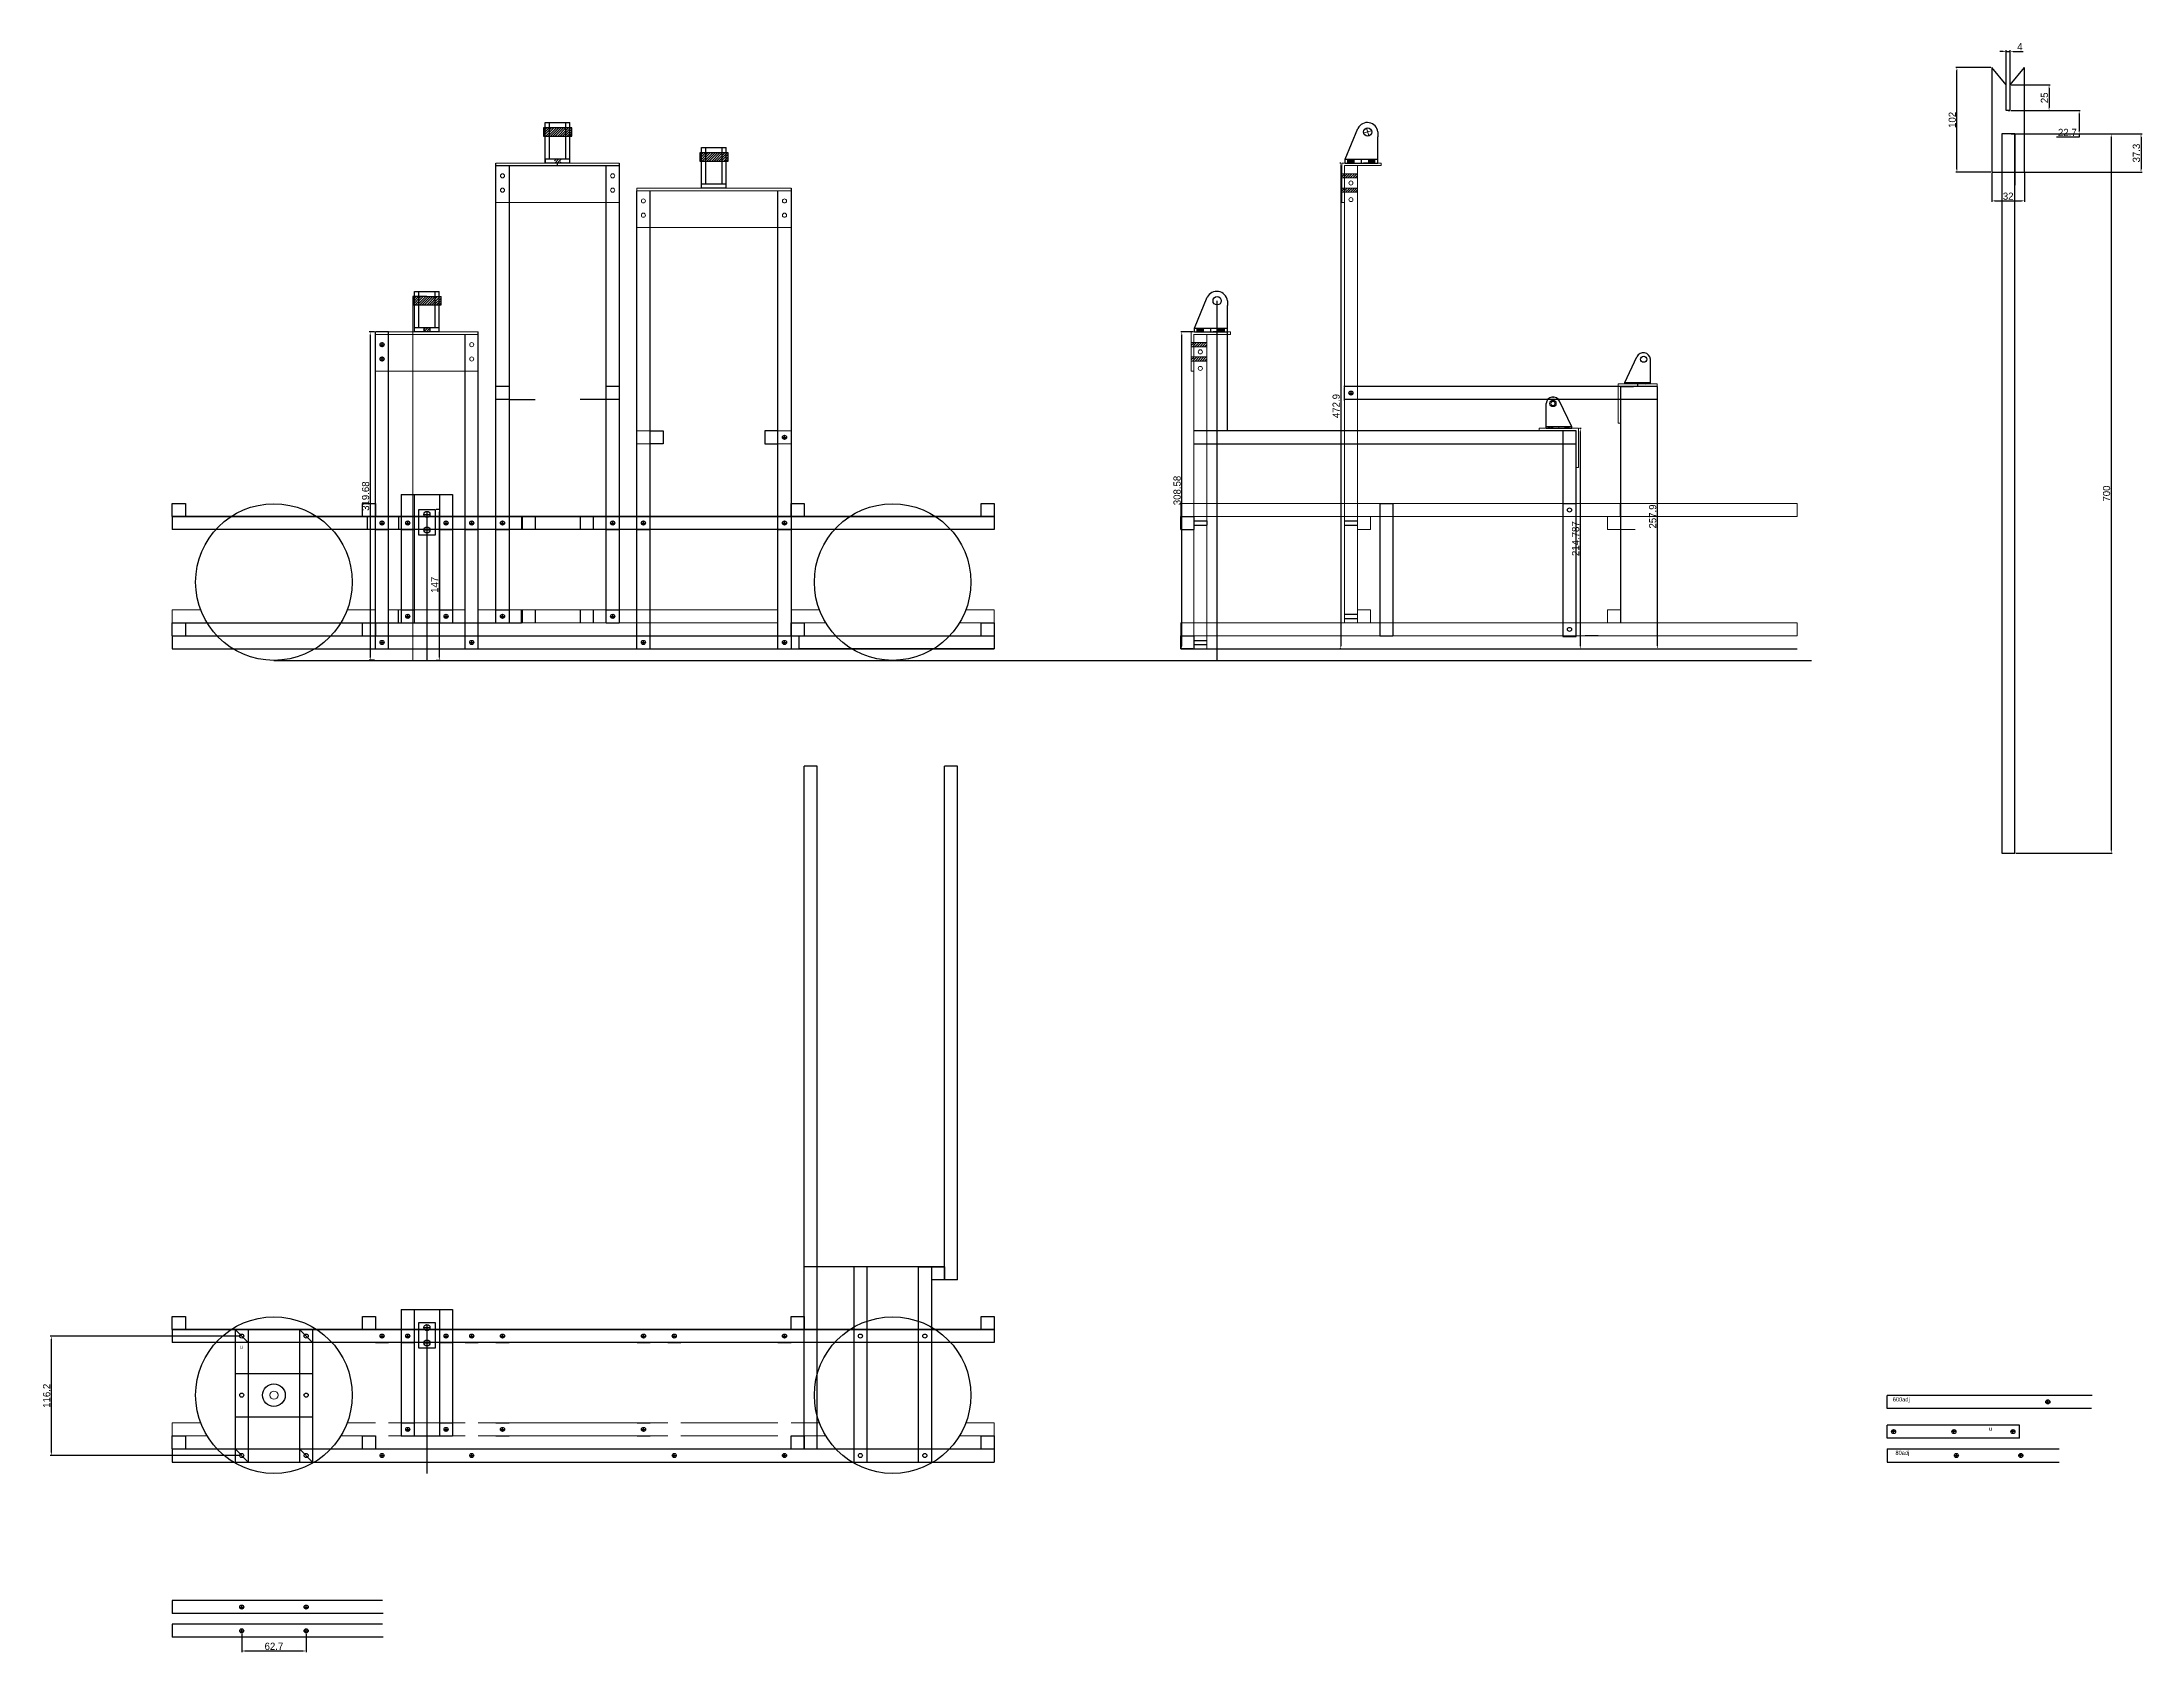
# Model space of a CAD drawing. Header units: millimetres. Extents: x -15418 to 43885, y -27590 to 23052.
# Drawn here: x 30773 to 32817, y 13621 to 15188 of the extents above; entities that cross this region are included whole.
import ezdxf

# ---------------------------------------------------------------- set-up
doc = ezdxf.new("R2010")
doc.units = ezdxf.units.MM
doc.header["$LTSCALE"] = 0.5
doc.layers.get('0').update_dxf_attribs({"lineweight": 5})
doc.layers.get('Defpoints').update_dxf_attribs({"color": 4})
for name, color, linetype in [('Layer1', 1, 'Continuous'), ('Layer2', 2, 'Continuous'), ('Layer3', 9, 'Continuous'), ('Layer4', 6, 'Continuous')]:
    doc.layers.add(name, color=color, linetype=linetype)
doc.layers.add('Layer5', color=51, linetype='Continuous', lineweight=5)
doc.dimstyles.new('ISO-25', dxfattribs={"dimtxt": 7, "dimasz": 3, "dimexe": 1, "dimexo": 1, "dimgap": 1, "dimtad": 1, "dimtoh": 1, "dimdec": 3, "dimdsep": 46, "dimtxsty": 'Standard', "dimcen": 2.5, "dimadec": 0, "dimazin": 0, "dimtfac": 1, "dimtdec": 3, "dimtmove": 0, "dimatfit": 3, "dimfxl": 1, "dimarcsym": 1})
pattern_1 = [(45, (6782.81, 200.702), (-1.1674333, 1.1674333), [])]
pattern_2 = [(45, (6910.01, 365.022), (-1.1674333, 1.1674333), [])]

msp = doc.modelspace()

# ---------------------------------------------------------------- texts
at = {"transparency": 33554661, "insert": (30965.3832, 13919.7791), "char_height": 4, "attachment_point": 1}
msp.add_mtext_dynamic_manual_height_columns('u', width=9.905918, gutter_width=20, heights=[0], dxfattribs=at)
at = {"layer": 'Layer1', "transparency": 33554661, "char_height": 4, "attachment_point": 1}
for s, width, insert in [('600adj', 21.394043, (32574.1202, 13868.4809)), ('u', 14.587264, (32667.5994, 13839.8974)), ('80adj', 26.783243, (32576.7785, 13816.5001))]:
    msp.add_mtext_dynamic_manual_height_columns(s, width=width, gutter_width=20, heights=[0], dxfattribs=dict(at, insert=insert))

# ---------------------------------------------------------------- blocks, each defined once
blk = doc.blocks.new('*D34')
at = {"layer": 'Defpoints', "color": 0, "transparency": 16777216}
for p in [(31882.1, 14905.4), (31893.9, 14905.4), (31893.9, 14596.9)]:
    blk.add_point(p, dxfattribs=at)
at = {"layer": 'Layer4', "color": 0, "lineweight": -2, "transparency": 16777216}
for p, q in [((31892.9, 14905.4), (31881.1, 14905.4)), ((31882.1, 14599.9), (31882.1, 14902.4)), ((31892.9, 14596.9), (31881.1, 14596.9))]:
    blk.add_line(p, q, dxfattribs=at)
at = {"layer": 'Layer4', "color": 0, "transparency": 16777216}
for points in [[(31881.6, 14902.4), (31882.6, 14902.4), (31882.1, 14905.4)], [(31881.6, 14599.9), (31882.6, 14599.9), (31882.1, 14596.9)]]:
    blk.add_solid(points, dxfattribs=at)
at = {"layer": 'Layer4', "color": 0, "transparency": 16777216, "insert": (31877.6, 14751.1), "char_height": 7, "attachment_point": 5, "rotation": 90}
blk.add_mtext('308.58', dxfattribs=at)
blk = doc.blocks.new('*D35')
at = {"layer": 'Defpoints', "color": 0, "transparency": 16777216}
for p in [(32268.4, 14811.6), (32268.4, 14596.9), (32270, 14596.9)]:
    blk.add_point(p, dxfattribs=at)
at = {"layer": 'Layer4', "color": 0, "lineweight": -2, "transparency": 16777216}
for p, q in [((32269.4, 14811.6), (32271, 14811.6)), ((32270, 14808.6), (32270, 14599.9)), ((32269.4, 14596.9), (32271, 14596.9))]:
    blk.add_line(p, q, dxfattribs=at)
at = {"layer": 'Layer4', "color": 0, "transparency": 16777216}
for points in [[(32269.5, 14808.6), (32270.5, 14808.6), (32270, 14811.6)], [(32269.5, 14599.9), (32270.5, 14599.9), (32270, 14596.9)]]:
    blk.add_solid(points, dxfattribs=at)
at = {"layer": 'Layer4', "color": 0, "transparency": 16777216, "insert": (32265.5, 14704.2), "char_height": 7, "attachment_point": 5, "rotation": 90}
blk.add_mtext('214.787', dxfattribs=at)
blk = doc.blocks.new('*D36')
at = {"layer": 'Defpoints', "color": 0, "transparency": 16777216}
for p in [(32345, 14854.8), (32345, 14596.9), (32345, 14596.9)]:
    blk.add_point(p, dxfattribs=at)
at = {"layer": 'Layer4', "color": 0, "lineweight": -2, "transparency": 16777216}
blk.add_line((32345, 14851.8), (32345, 14599.9), dxfattribs=at)
at = {"layer": 'Layer4', "color": 0, "transparency": 16777216}
for points in [[(32344.5, 14851.8), (32345.5, 14851.8), (32345, 14854.8)], [(32344.5, 14599.9), (32345.5, 14599.9), (32345, 14596.9)]]:
    blk.add_solid(points, dxfattribs=at)
at = {"layer": 'Layer4', "color": 0, "transparency": 16777216, "insert": (32340.5, 14725.8), "char_height": 7, "attachment_point": 5, "rotation": 90}
blk.add_mtext('257.9', dxfattribs=at)
blk = doc.blocks.new('*D37')
at = {"layer": 'Defpoints', "color": 0, "transparency": 16777216}
for p in [(32037.9, 15069.8), (32036.9, 14596.9), (32037.9, 14596.9)]:
    blk.add_point(p, dxfattribs=at)
at = {"layer": 'Layer4', "color": 0, "lineweight": -2, "transparency": 16777216}
for p, q in [((32036.9, 15069.8), (32035.9, 15069.8)), ((32036.9, 15066.8), (32036.9, 14599.9)), ((32036.9, 14596.9), (32035.9, 14596.9))]:
    blk.add_line(p, q, dxfattribs=at)
at = {"layer": 'Layer4', "color": 0, "transparency": 16777216}
for points in [[(32036.4, 15066.8), (32037.4, 15066.8), (32036.9, 15069.8)], [(32036.4, 14599.9), (32037.4, 14599.9), (32036.9, 14596.9)]]:
    blk.add_solid(points, dxfattribs=at)
at = {"layer": 'Layer4', "color": 0, "transparency": 16777216, "insert": (32032.4, 14833.3), "char_height": 7, "attachment_point": 5, "rotation": 90}
blk.add_mtext('472.9', dxfattribs=at)
blk = doc.blocks.new('*D38')
at = {"layer": 'Defpoints', "color": 0, "transparency": 16777216}
for p in [(31097.4, 14905.4), (31092.2, 14585.8), (31097.4, 14585.8)]:
    blk.add_point(p, dxfattribs=at)
at = {"layer": 'Layer4', "color": 0, "lineweight": -2, "transparency": 16777216}
for p, q in [((31096.4, 14905.4), (31091.2, 14905.4)), ((31092.2, 14902.4), (31092.2, 14588.8)), ((31096.4, 14585.8), (31091.2, 14585.8))]:
    blk.add_line(p, q, dxfattribs=at)
at = {"layer": 'Layer4', "color": 0, "transparency": 16777216}
for points in [[(31091.7, 14902.4), (31092.7, 14902.4), (31092.2, 14905.4)], [(31091.7, 14588.8), (31092.7, 14588.8), (31092.2, 14585.8)]]:
    blk.add_solid(points, dxfattribs=at)
at = {"layer": 'Layer4', "color": 0, "transparency": 16777216, "insert": (31087.7, 14745.6), "char_height": 7, "attachment_point": 5, "rotation": 90}
blk.add_mtext('319.68', dxfattribs=at)
blk = doc.blocks.new('*D39')
at = {"layer": 'Defpoints', "color": 0, "transparency": 16777216}
for p in [(31155.4, 14732.8), (31155.4, 14585.8), (31159.4, 14585.8)]:
    blk.add_point(p, dxfattribs=at)
at = {"layer": 'Layer4', "color": 0, "lineweight": -2, "transparency": 16777216}
for p, q in [((31156.4, 14732.8), (31160.4, 14732.8)), ((31159.4, 14729.8), (31159.4, 14588.8)), ((31156.4, 14585.8), (31160.4, 14585.8))]:
    blk.add_line(p, q, dxfattribs=at)
at = {"layer": 'Layer4', "color": 0, "transparency": 16777216}
for points in [[(31158.9, 14729.8), (31159.9, 14729.8), (31159.4, 14732.8)], [(31158.9, 14588.8), (31159.9, 14588.8), (31159.4, 14585.8)]]:
    blk.add_solid(points, dxfattribs=at)
at = {"layer": 'Layer4', "color": 0, "transparency": 16777216, "insert": (31154.9, 14659.3), "char_height": 7, "attachment_point": 5, "rotation": 90}
blk.add_mtext('147', dxfattribs=at)
blk = doc.blocks.new('*D40')
at = {"layer": 'Defpoints', "color": 0, "transparency": 16777216}
for p in [(32692.9, 15098.1), (32692.9, 14398.1), (32786.8, 14398.1)]:
    blk.add_point(p, dxfattribs=at)
at = {"layer": 'Layer4', "color": 0, "lineweight": -2, "transparency": 16777216}
for p, q in [((32693.9, 15098.1), (32787.8, 15098.1)), ((32786.8, 15095.1), (32786.8, 14401.1)), ((32693.9, 14398.1), (32787.8, 14398.1))]:
    blk.add_line(p, q, dxfattribs=at)
at = {"layer": 'Layer4', "color": 0, "transparency": 16777216}
for points in [[(32786.3, 15095.1), (32787.3, 15095.1), (32786.8, 15098.1)], [(32786.3, 14401.1), (32787.3, 14401.1), (32786.8, 14398.1)]]:
    blk.add_solid(points, dxfattribs=at)
at = {"layer": 'Layer4', "color": 0, "transparency": 16777216, "insert": (32782.3, 14748.1), "char_height": 7, "attachment_point": 5, "rotation": 90}
blk.add_mtext('700', dxfattribs=at)
blk = doc.blocks.new('*D41')
at = {"layer": 'Defpoints', "color": 0, "transparency": 16777216}
for p in [(32670.5, 15060.8), (32702.5, 15060.8), (32702.5, 15033)]:
    blk.add_point(p, dxfattribs=at)
at = {"layer": 'Layer4', "color": 0, "lineweight": -2, "transparency": 16777216}
for p, q in [((32670.5, 15059.8), (32670.5, 15032)), ((32702.5, 15059.8), (32702.5, 15032)), ((32673.5, 15033), (32699.5, 15033))]:
    blk.add_line(p, q, dxfattribs=at)
at = {"layer": 'Layer4', "color": 0, "transparency": 16777216}
for points in [[(32673.5, 15033.5), (32673.5, 15032.5), (32670.5, 15033)], [(32699.5, 15033.5), (32699.5, 15032.5), (32702.5, 15033)]]:
    blk.add_solid(points, dxfattribs=at)
at = {"layer": 'Layer4', "color": 0, "transparency": 16777216, "insert": (32686.5, 15037.5), "char_height": 7, "attachment_point": 5}
blk.add_mtext('32', dxfattribs=at)
blk = doc.blocks.new('*D42')
at = {"layer": 'Defpoints', "color": 0, "transparency": 16777216}
for p in [(32636.6, 15162.8), (32670.5, 15162.8), (32670.5, 15060.8)]:
    blk.add_point(p, dxfattribs=at)
at = {"layer": 'Layer4', "color": 0, "lineweight": -2, "transparency": 16777216}
for p, q in [((32669.5, 15162.8), (32635.6, 15162.8)), ((32636.6, 15063.8), (32636.6, 15159.8)), ((32669.5, 15060.8), (32635.6, 15060.8))]:
    blk.add_line(p, q, dxfattribs=at)
at = {"layer": 'Layer4', "color": 0, "transparency": 16777216}
for points in [[(32636.1, 15159.8), (32637.1, 15159.8), (32636.6, 15162.8)], [(32636.1, 15063.8), (32637.1, 15063.8), (32636.6, 15060.8)]]:
    blk.add_solid(points, dxfattribs=at)
at = {"layer": 'Layer4', "color": 0, "transparency": 16777216, "insert": (32632.1, 15111.8), "char_height": 7, "attachment_point": 5, "rotation": 90}
blk.add_mtext('102', dxfattribs=at)
blk = doc.blocks.new('*D43')
at = {"layer": 'Defpoints', "color": 0, "transparency": 16777216}
for p in [(32688.5, 15178.5), (32684.5, 15120.8), (32688.5, 15120.8)]:
    blk.add_point(p, dxfattribs=at)
at = {"layer": 'Layer4', "color": 0, "lineweight": -2, "transparency": 16777216}
for p, q in [((32681.5, 15178.5), (32678.5, 15178.5)), ((32684.5, 15121.8), (32684.5, 15179.5)), ((32684.5, 15178.5), (32688.5, 15178.5)), ((32688.5, 15121.8), (32688.5, 15179.5)), ((32691.5, 15178.5), (32701.2, 15178.5))]:
    blk.add_line(p, q, dxfattribs=at)
at = {"layer": 'Layer4', "color": 0, "transparency": 16777216}
for points in [[(32681.5, 15179), (32681.5, 15178), (32684.5, 15178.5)], [(32691.5, 15179), (32691.5, 15178), (32688.5, 15178.5)]]:
    blk.add_solid(points, dxfattribs=at)
at = {"layer": 'Layer4', "color": 0, "transparency": 16777216, "insert": (32697.9, 15183), "char_height": 7, "attachment_point": 5}
blk.add_mtext('4', dxfattribs=at)
blk = doc.blocks.new('*D44')
at = {"layer": 'Defpoints', "color": 0, "transparency": 16777216}
for p in [(32688.5, 15145.8), (32688.5, 15120.8), (32726.3, 15120.8)]:
    blk.add_point(p, dxfattribs=at)
at = {"layer": 'Layer4', "color": 0, "lineweight": -2, "transparency": 16777216}
for p, q in [((32689.5, 15145.8), (32727.3, 15145.8)), ((32726.3, 15142.8), (32726.3, 15123.8)), ((32689.5, 15120.8), (32727.3, 15120.8))]:
    blk.add_line(p, q, dxfattribs=at)
at = {"layer": 'Layer4', "color": 0, "transparency": 16777216}
for points in [[(32725.8, 15142.8), (32726.8, 15142.8), (32726.3, 15145.8)], [(32725.8, 15123.8), (32726.8, 15123.8), (32726.3, 15120.8)]]:
    blk.add_solid(points, dxfattribs=at)
at = {"layer": 'Layer4', "color": 0, "transparency": 16777216, "insert": (32721.8, 15133.3), "char_height": 7, "attachment_point": 5, "rotation": 90}
blk.add_mtext('25', dxfattribs=at)
blk = doc.blocks.new('*D45')
at = {"layer": 'Defpoints', "color": 0, "transparency": 16777216}
for p in [(32692.9, 15098.1), (32692.9, 15060.8), (32815.8, 15060.8)]:
    blk.add_point(p, dxfattribs=at)
at = {"layer": 'Layer4', "color": 0, "lineweight": -2, "transparency": 16777216}
for p, q in [((32693.9, 15098.1), (32816.8, 15098.1)), ((32815.8, 15095.1), (32815.8, 15063.8)), ((32693.9, 15060.8), (32816.8, 15060.8))]:
    blk.add_line(p, q, dxfattribs=at)
at = {"layer": 'Layer4', "color": 0, "transparency": 16777216}
for points in [[(32815.3, 15095.1), (32816.3, 15095.1), (32815.8, 15098.1)], [(32815.3, 15063.8), (32816.3, 15063.8), (32815.8, 15060.8)]]:
    blk.add_solid(points, dxfattribs=at)
at = {"layer": 'Layer4', "color": 0, "transparency": 16777216, "insert": (32811.3, 15079.5), "char_height": 7, "attachment_point": 5, "rotation": 90}
blk.add_mtext('37.3', dxfattribs=at)
blk = doc.blocks.new('*D46')
at = {"layer": 'Defpoints', "color": 0, "transparency": 16777216}
for p in [(32688.5, 15120.8), (32688.5, 15098.1), (32755.6, 15098.1)]:
    blk.add_point(p, dxfattribs=at)
at = {"layer": 'Layer4', "color": 0, "lineweight": -2, "transparency": 16777216}
for p, q in [((32689.5, 15120.8), (32756.6, 15120.8)), ((32755.6, 15117.8), (32755.6, 15101.1)), ((32689.5, 15098.1), (32756.6, 15098.1)), ((32755.6, 15095.1), (32733.6, 15095.1)), ((32755.6, 15098.1), (32755.6, 15095.1))]:
    blk.add_line(p, q, dxfattribs=at)
at = {"layer": 'Layer4', "color": 0, "transparency": 16777216}
for points in [[(32755.1, 15117.8), (32756.1, 15117.8), (32755.6, 15120.8)], [(32755.1, 15101.1), (32756.1, 15101.1), (32755.6, 15098.1)]]:
    blk.add_solid(points, dxfattribs=at)
at = {"layer": 'Layer4', "color": 0, "transparency": 16777216, "insert": (32744.1, 15099.6), "char_height": 7, "attachment_point": 5}
blk.add_mtext('22.7', dxfattribs=at)
blk = doc.blocks.new('*D57')
at = {"layer": 'Defpoints', "color": 0, "transparency": 16777216}
for p in [(30967.1, 13928.1), (30781.8, 13811.9), (30967.1, 13811.9)]:
    blk.add_point(p, dxfattribs=at)
at = {"layer": 'Layer2', "color": 0, "lineweight": -2, "transparency": 16777216}
for p, q in [((30966.1, 13928.1), (30780.8, 13928.1)), ((30781.8, 13925.1), (30781.8, 13814.9)), ((30966.1, 13811.9), (30780.8, 13811.9))]:
    blk.add_line(p, q, dxfattribs=at)
at = {"layer": 'Layer2', "color": 0, "transparency": 16777216}
for points in [[(30781.3, 13925.1), (30782.3, 13925.1), (30781.8, 13928.1)], [(30781.3, 13814.9), (30782.3, 13814.9), (30781.8, 13811.9)]]:
    blk.add_solid(points, dxfattribs=at)
at = {"layer": 'Layer2', "color": 0, "transparency": 16777216, "insert": (30777.3, 13870), "char_height": 7, "attachment_point": 5, "rotation": 90}
blk.add_mtext('116.2', dxfattribs=at)
blk = doc.blocks.new('*D10')
at = {"layer": 'Defpoints', "color": 0, "transparency": 16777216}
for p in [(30967.1, 13639.2), (31029.8, 13639.2), (31029.8, 13621.6)]:
    blk.add_point(p, dxfattribs=at)
at = {"layer": 'Layer3', "color": 0, "lineweight": -2, "transparency": 16777216}
for p, q in [((30967.1, 13638.2), (30967.1, 13620.6)), ((31029.8, 13638.2), (31029.8, 13620.6)), ((30970.1, 13621.6), (31026.8, 13621.6))]:
    blk.add_line(p, q, dxfattribs=at)
at = {"layer": 'Layer3', "color": 0, "transparency": 16777216}
for points in [[(30970.1, 13622.1), (30970.1, 13621.1), (30967.1, 13621.6)], [(31026.8, 13622.1), (31026.8, 13621.1), (31029.8, 13621.6)]]:
    blk.add_solid(points, dxfattribs=at)
at = {"layer": 'Layer3', "color": 0, "transparency": 16777216, "insert": (30998.5, 13626.1), "char_height": 7, "attachment_point": 5}
blk.add_mtext('62.7', dxfattribs=at)

# ---------------------------------------------------------------- dimensions: what is measured, and where the dimension line sits
at = {"layer": 'Layer2', "transparency": 33554661}
dim = msp.add_linear_dim(base=(30781.8331, 13811.8787), p1=(30967.139, 13928.0787), p2=(30967.139, 13811.8787), angle=90, dimstyle='ISO-25', dxfattribs=at)
dim.commit()
dim.dimension.update_dxf_attribs({"geometry": '*D57', "text_midpoint": (30777.3331, 13869.9787)})
at = {"layer": 'Layer3'}
dim = msp.add_linear_dim(base=(31029.839, 13621.6163), p1=(30967.139, 13639.2399), p2=(31029.839, 13639.2399), dimstyle='ISO-25', dxfattribs=at)
dim.commit()
dim.dimension.update_dxf_attribs({"geometry": '*D10', "text_midpoint": (30998.489, 13626.1163)})
at = {"layer": 'Layer4', "transparency": 33554661}
for base, p1, p2, picture, middle in [((32688.5171, 15178.51), (32684.5171, 15120.8123), (32688.5171, 15120.8123), '*D43', (32697.8504, 15183.01)), ((32702.5171, 15033.0436), (32670.5171, 15060.8123), (32702.5171, 15060.8123), '*D41', (32686.5171, 15037.5436))]:
    dim = msp.add_linear_dim(base=base, p1=p1, p2=p2, dimstyle='ISO-25', dxfattribs=at)
    dim.commit()
    dim.dimension.update_dxf_attribs({"geometry": picture, "text_midpoint": middle})
for base, p1, p2, picture, middle in [((32636.6019, 15162.8123), (32670.5171, 15060.8123), (32670.5171, 15162.8123), '*D42', (32632.1019, 15111.8123)), ((32726.2882, 15120.8123), (32688.5171, 15145.8123), (32688.5171, 15120.8123), '*D44', (32721.7882, 15133.3123)), ((32755.5598, 15098.1123), (32688.5171, 15120.8123), (32688.5171, 15098.1123), '*D46', (32744.0598, 15099.6123)), ((32786.7777, 14398.1123), (32692.8671, 15098.1123), (32692.8671, 14398.1123), '*D40', (32782.2777, 14748.1123)), ((32815.7503, 15060.8123), (32692.8671, 15098.1123), (32692.8671, 15060.8123), '*D45', (32811.2503, 15079.4623)), ((32036.9105, 14596.8533), (32037.925, 15069.7533), (32037.925, 14596.8533), '*D37', (32032.4105, 14833.3033)), ((31092.1911, 14585.7533), (31097.389, 14905.4333), (31097.389, 14585.7533), '*D38', (31087.6911, 14745.5933)), ((31882.0971, 14905.4333), (31893.875, 14596.8533), (31893.875, 14905.4333), '*D34', (31877.5971, 14751.1433)), ((32344.985, 14596.8533), (32344.985, 14854.7533), (32344.985, 14596.8533), '*D36', (32340.485, 14725.8033)), ((32270.0312, 14596.8533), (32268.375, 14811.6402), (32268.375, 14596.8533), '*D35', (32265.5312, 14704.2468)), ((31159.387, 14585.7533), (31155.389, 14732.7533), (31155.389, 14585.7533), '*D39', (31154.887, 14659.2533))]:
    dim = msp.add_linear_dim(base=base, p1=p1, p2=p2, angle=90, dimstyle='ISO-25', dxfattribs=at)
    dim.commit()
    dim.dimension.update_dxf_attribs({"geometry": picture, "text_midpoint": middle})

# ---------------------------------------------------------------- hatches: boundary and pattern name
at = {"layer": 'Defpoints', "true_color": 0xf8d731}
h = msp.add_hatch(dxfattribs=at)
h.set_pattern_fill('ANSI31', color=40, scale=0.52)
h.set_pattern_definition([(45, (6422.6506, -322.7578), (-1.1674333, 1.1674333), [])])
h.paths.add_polyline_path([(32053.125, 15059.3333), (32040.425, 15059.3333), (32040.425, 15055.3333), (32053.125, 15055.3333)])
h.paths.add_polyline_path([(32040.425, 15059.3333), (32037.925, 15059.3333), (32037.925, 15055.3333), (32040.425, 15055.3333)])
h.paths.add_polyline_path([(32053.125, 15045.4133), (32040.425, 15045.4133), (32040.425, 15041.4133), (32053.125, 15041.4133)])
h.paths.add_polyline_path([(32040.425, 15045.4133), (32037.925, 15045.4133), (32037.925, 15041.4133), (32040.425, 15041.4133)])
h = msp.add_hatch(dxfattribs=at)
h.set_pattern_fill('ANSI31', color=40, scale=0.52)
h.set_pattern_definition([(45, (6276.1006, -487.0778), (-1.1674333, 1.1674333), [])])
h.paths.add_polyline_path([(31906.575, 14895.0133), (31893.875, 14895.0133), (31893.875, 14891.0133), (31906.575, 14891.0133)])
h.paths.add_polyline_path([(31893.875, 14895.0133), (31891.375, 14895.0133), (31891.375, 14891.0133), (31893.875, 14891.0133)])
h.paths.add_polyline_path([(31906.575, 14881.0933), (31893.875, 14881.0933), (31893.875, 14877.0933), (31906.575, 14877.0933)])
h.paths.add_polyline_path([(31893.875, 14881.0933), (31891.375, 14881.0933), (31891.375, 14877.0933), (31893.875, 14877.0933)])
at = {"layer": 'Layer1', "true_color": 0xf8d731}
h = msp.add_hatch(dxfattribs=at)
h.set_pattern_fill('ANSI31', color=40, scale=0.52)
h.set_pattern_definition(pattern_2)
h.paths.add_polyline_path([(31262.589, 15104.0733), (31260.789, 15104.0733), (31260.789, 15096.0733), (31262.589, 15096.0733)])
h.paths.add_polyline_path([(31266.589, 15104.0733), (31262.589, 15104.0733), (31262.589, 15096.0733), (31266.589, 15096.0733)])
h.paths.add_polyline_path([(31274.589, 15104.0733), (31266.589, 15104.0733), (31266.589, 15096.0733), (31274.589, 15096.0733)])
h.paths.add_polyline_path([(31282.589, 15104.0733), (31274.589, 15104.0733), (31274.589, 15096.0733), (31282.589, 15096.0733)])
h.paths.add_polyline_path([(31286.589, 15104.0733), (31282.589, 15104.0733), (31282.589, 15096.0733), (31286.589, 15096.0733)])
h.paths.add_polyline_path([(31288.389, 15104.0733), (31286.589, 15104.0733), (31286.589, 15096.0733), (31288.389, 15096.0733)])
h = msp.add_hatch(dxfattribs=at)
h.set_pattern_fill('ANSI31', color=40, scale=0.52)
h.set_pattern_definition(pattern_2)
h.paths.add_polyline_path([(31274.589, 15073.5733), (31271.589, 15073.5733), (31271.589, 15069.7533), (31274.589, 15069.7533)])
h.paths.add_polyline_path([(31277.589, 15073.5733), (31274.589, 15073.5733), (31274.589, 15069.7533), (31277.589, 15069.7533)])
h = msp.add_hatch(dxfattribs=at)
h.set_pattern_fill('ANSI31', color=40, scale=0.52)
h.set_pattern_definition([(45, (7062.21, 340.622), (-1.1674333, 1.1674333), [])])
h.paths.add_polyline_path([(31414.789, 15079.6733), (31412.989, 15079.6733), (31412.989, 15071.6733), (31414.789, 15071.6733)])
h.paths.add_polyline_path([(31418.789, 15079.6733), (31414.789, 15079.6733), (31414.789, 15071.6733), (31418.789, 15071.6733)])
h.paths.add_polyline_path([(31426.789, 15079.6733), (31418.789, 15079.6733), (31418.789, 15071.6733), (31426.789, 15071.6733)])
h.paths.add_polyline_path([(31434.789, 15079.6733), (31426.789, 15079.6733), (31426.789, 15071.6733), (31434.789, 15071.6733)])
h.paths.add_polyline_path([(31438.789, 15079.6733), (31434.789, 15079.6733), (31434.789, 15071.6733), (31438.789, 15071.6733)])
h.paths.add_polyline_path([(31440.589, 15079.6733), (31438.789, 15079.6733), (31438.789, 15071.6733), (31440.589, 15071.6733)])
h = msp.add_hatch(dxfattribs=at)
h.set_pattern_fill('ANSI31', color=40, scale=0.52)
h.set_pattern_definition(pattern_1)
h.paths.add_polyline_path([(31135.389, 14939.7533), (31133.589, 14939.7533), (31133.589, 14931.7533), (31135.389, 14931.7533)])
h.paths.add_polyline_path([(31139.389, 14939.7533), (31135.389, 14939.7533), (31135.389, 14931.7533), (31139.389, 14931.7533)])
h.paths.add_polyline_path([(31147.389, 14939.7533), (31139.389, 14939.7533), (31139.389, 14931.7533), (31147.389, 14931.7533)])
h.paths.add_polyline_path([(31155.389, 14939.7533), (31147.389, 14939.7533), (31147.389, 14931.7533), (31155.389, 14931.7533)])
h.paths.add_polyline_path([(31159.389, 14939.7533), (31155.389, 14939.7533), (31155.389, 14931.7533), (31159.389, 14931.7533)])
h.paths.add_polyline_path([(31161.189, 14939.7533), (31159.389, 14939.7533), (31159.389, 14931.7533), (31161.189, 14931.7533)])
h = msp.add_hatch(dxfattribs=at)
h.set_pattern_fill('ANSI31', color=40, scale=0.52)
h.set_pattern_definition(pattern_1)
h.paths.add_polyline_path([(31147.389, 14909.2533), (31144.389, 14909.2533), (31144.389, 14905.4333), (31147.389, 14905.4333)])
h.paths.add_polyline_path([(31150.389, 14909.2533), (31147.389, 14909.2533), (31147.389, 14905.4333), (31150.389, 14905.4333)])
h = msp.add_hatch(dxfattribs=at)
h.set_pattern_fill('ANSI31', color=40, scale=0.52, angle=180)
h.set_pattern_definition([(225, (56788.4803, 29508.2922), (1.1674333, -1.1674333), [])])
h.paths.add_polyline_path([(32315.815, 14854.7533), (32315.815, 14856.2533), (32319.815, 14856.2533), (32319.815, 14854.7533)])
h.paths.add_polyline_path([(32335.895, 14856.2533), (32335.895, 14854.7533), (32331.895, 14854.7533), (32331.895, 14856.2533)])
h = msp.add_hatch(dxfattribs=at)
h.set_pattern_fill('ANSI31', color=40, scale=0.52, angle=180)
h.set_pattern_definition([(225, (56686.8703, 29465.179), (1.1674333, -1.1674333), [])])
h.paths.add_polyline_path([(32259.285, 14811.6402), (32259.285, 14813.1402), (32255.285, 14813.1402), (32255.285, 14811.6402)])
h.paths.add_polyline_path([(32239.205, 14813.1402), (32239.205, 14811.6402), (32243.205, 14811.6402), (32243.205, 14813.1402)])
at = {"layer": 'Layer2'}
h = msp.add_hatch(dxfattribs=at)
h.set_pattern_fill('ANSI31', color=256, scale=0.19)
h.set_pattern_definition([(45, (7613.244, 365.33573), (-0.426562166, 0.426562166), [])])
h.paths.add_polyline_path([(32049.7755, 15069.7533), (32049.7755, 15073.4333), (32043.7755, 15073.4333), (32043.7755, 15069.7533)])
h.paths.add_polyline_path([(32064.1555, 15073.4333), (32064.1555, 15069.7533), (32067.0755, 15069.7533), (32070.1555, 15069.7533), (32070.1555, 15073.4333)])
h = msp.add_hatch(dxfattribs=at)
h.set_pattern_fill('ANSI31', color=256, scale=0.19)
h.set_pattern_definition([(45, (7466.694, 201.01573), (-0.426562166, 0.426562166), [])])
h.paths.add_polyline_path([(31903.2255, 14905.4333), (31903.2255, 14909.1133), (31897.2255, 14909.1133), (31897.2255, 14905.4333)])
h.paths.add_polyline_path([(31917.6055, 14909.1133), (31917.6055, 14905.4333), (31920.5255, 14905.4333), (31923.6055, 14905.4333), (31923.6055, 14909.1133)])

# ---------------------------------------------------------------- linework, layer by layer
for p, q in [((32059.2043, 15099.0664), (32066.9466, 15101.0803)), ((32059.2043, 15099.0664), (32066.9466, 15101.0803)), ((32062.0685, 15103.9445), (32064.0824, 15096.2021)), ((31214.589, 15069.7533), (31334.589, 15069.7533)), ((32037.925, 15069.7533), (32076.185, 15069.7533)), ((32037.925, 15069.7533), (32037.925, 15031.4933)), ((32040.425, 15067.2533), (32076.185, 15067.2533)), ((32040.425, 14622.2533), (32040.425, 15067.2533)), ((32053.125, 14622.2533), (32053.125, 15067.2533)), ((32053.125, 15067.2533), (32053.125, 15054.5533)), ((32053.125, 15067.2533), (32053.125, 15054.5533)), ((32076.185, 15069.7533), (32076.185, 15067.2533)), ((31351.789, 15042.8533), (31351.789, 15045.3533)), ((31351.789, 15045.3533), (31501.789, 15045.3533)), ((32037.925, 15059.3333), (32053.125, 15059.3333)), ((32037.925, 15055.2797), (32053.125, 15055.2797)), ((32037.925, 15045.3597), (32037.925, 15053.2797)), ((32037.925, 15045.3597), (32053.125, 15045.3597)), ((31334.589, 15031.4933), (31214.589, 15031.4933)), ((31501.789, 15042.8533), (31351.789, 15042.8533)), ((32037.925, 15041.3597), (32053.125, 15041.3597)), ((32037.925, 15031.4397), (32040.425, 15031.4397)), ((32040.425, 15031.4397), (32040.425, 15041.3597)), ((31501.789, 15007.0933), (31351.789, 15007.0933)), ((31381.789, 15007.1198), (31394.489, 15007.1198)), ((31097.389, 14902.9333), (31097.389, 14905.4333)), ((31097.389, 14905.4333), (31097.389, 14867.1733)), ((31097.389, 14905.4333), (31197.389, 14905.4333)), ((31197.389, 14902.9333), (31097.389, 14902.9333)), ((31097.389, 14885.0533), (31097.389, 14902.9333)), ((31197.389, 14905.4333), (31197.389, 14902.9333)), ((31197.389, 14867.1733), (31197.389, 14902.9333)), ((31891.375, 14905.4333), (31929.635, 14905.4333)), ((31891.375, 14905.4333), (31891.375, 14867.1733)), ((31893.875, 14596.8533), (31893.875, 14903.1613)), ((31893.875, 14902.9333), (31929.635, 14902.9333)), ((31906.575, 14596.8533), (31906.575, 14902.9333)), ((31906.575, 14902.9333), (31906.575, 14890.2333)), ((31906.575, 14902.9333), (31906.575, 14890.2333)), ((31929.635, 14905.4333), (31929.635, 14902.9333)), ((31891.375, 14895.0133), (31906.575, 14895.0133)), ((31891.375, 14890.9597), (31906.575, 14890.9597)), ((31891.375, 14881.0397), (31891.375, 14888.9597)), ((31891.375, 14881.0397), (31906.575, 14881.0397)), ((31197.389, 14867.1733), (31097.389, 14867.1733)), ((31097.389, 14867.1733), (31110.089, 14867.1733)), ((31891.375, 14877.0397), (31906.575, 14877.0397)), ((31891.375, 14867.1197), (31893.875, 14867.1197)), ((31893.875, 14867.1197), (31893.875, 14877.0397)), ((32306.725, 14854.7533), (32306.725, 14816.4933)), ((32306.725, 14854.7533), (32344.985, 14854.7533)), ((32309.225, 14852.2533), (32344.985, 14852.2533)), ((32309.225, 14815.6106), (32309.225, 14851.3706)), ((32325.855, 14854.7533), (32325.855, 14856.2533)), ((32344.985, 14854.7533), (32344.985, 14852.2533)), ((31364.489, 14809.1402), (31351.789, 14809.1402)), ((31501.789, 14809.1402), (31489.089, 14809.1402)), ((32230.115, 14811.6402), (32230.115, 14809.1402)), ((32230.115, 14811.6402), (32268.375, 14811.6402)), ((32265.875, 14809.1402), (32230.115, 14809.1402)), ((32249.245, 14811.6402), (32249.245, 14813.1402)), ((32265.875, 14773.3802), (32265.875, 14809.1402)), ((32268.375, 14811.6402), (32268.375, 14773.3802)), ((32309.225, 14816.4933), (32306.725, 14816.4933)), ((31364.489, 14796.4402), (31351.789, 14796.4402)), ((31501.789, 14796.4402), (31489.089, 14796.4402)), ((32268.375, 14773.3802), (32265.875, 14773.3802)), ((32481.175, 14738.4533), (31881.175, 14738.4533)), ((31881.175, 14738.4533), (31881.175, 14725.7533)), ((32481.175, 14738.4533), (32481.175, 14725.7533)), ((32481.175, 14725.7533), (31881.175, 14725.7533)), ((32053.125, 14713.0533), (32053.125, 14725.7533)), ((32065.825, 14725.7533), (32065.825, 14713.0533)), ((32296.525, 14725.7533), (32296.525, 14713.0533)), ((32309.225, 14713.0533), (32309.225, 14725.7533)), ((32065.825, 14713.0533), (32053.125, 14713.0533)), ((32296.525, 14713.0533), (32309.225, 14713.0533)), ((32309.225, 14713.0533), (32323.5423, 14713.0533)), ((32481.175, 14622.2533), (31881.175, 14622.2533)), ((31881.175, 14622.2533), (31881.175, 14609.5533)), ((31919.275, 14622.2533), (31906.575, 14622.2533)), ((32040.425, 14622.2533), (32053.125, 14622.2533)), ((32065.825, 14634.9533), (32053.125, 14634.9533)), ((32053.125, 14634.9533), (32053.125, 14622.2533)), ((32065.825, 14622.2533), (32065.825, 14634.9533)), ((32296.525, 14622.2533), (32296.525, 14634.9533)), ((32296.525, 14634.9533), (32309.225, 14634.9533)), ((32309.225, 14634.9533), (32309.225, 14622.2533)), ((32309.225, 14622.2533), (32321.4862, 14622.2533)), ((32481.175, 14622.2533), (32481.175, 14609.5533)), ((32481.175, 14609.5533), (31881.175, 14609.5533)), ((31893.875, 14596.8533), (31906.575, 14596.8533)), ((31919.275, 14609.5533), (31906.575, 14609.5533))]:
    msp.add_line(p, q)
for centre, radius in [((31220.939, 15057.3333), 2), ((31220.939, 15043.4133), 2), ((31328.239, 15057.3333), 2), ((31328.239, 15043.4133), 2), ((32046.775, 15050.3197), 2), ((31358.139, 15032.9333), 2), ((31358.139, 15032.9333), 2), ((31495.439, 15032.9333), 2), ((31495.439, 15032.9333), 2), ((32046.775, 15034.2197), 2), ((31358.139, 15019.0133), 2), ((31358.139, 15019.0133), 2), ((31495.439, 15019.0133), 2), ((31495.439, 15019.0133), 2), ((31103.739, 14893.0133), 2), ((31103.739, 14879.0933), 2), ((31191.039, 14893.0133), 2), ((31191.039, 14879.0933), 2), ((31900.225, 14885.9997), 2), ((31900.225, 14869.8997), 2), ((32243.365, 14835.7602), 2), ((30998.489, 13870.6287), 4)]:
    msp.add_circle(centre, radius)
at = {"layer": 'Defpoints'}
msp.add_line((32253.175, 14738.4533), (32265.875, 14738.4533), dxfattribs=at)
for centre in [(32259.525, 14732.1033), (32259.525, 14615.9033)]:
    msp.add_circle(centre, 2, dxfattribs=at)
at = {"layer": 'Layer1'}
for p, q in [((31262.589, 15109.2333), (31286.589, 15109.2333)), ((31262.589, 15069.7533), (31262.589, 15109.2333)), ((31266.589, 15073.5733), (31266.589, 15109.2333)), ((31282.589, 15073.5733), (31282.589, 15109.2333)), ((31286.589, 15069.7533), (31286.589, 15109.2333)), ((31288.389, 15104.0733), (31260.789, 15104.0733)), ((31260.789, 15104.0733), (31260.789, 15096.0733)), ((31260.789, 15096.0733), (31288.389, 15096.0733)), ((31288.389, 15096.0733), (31288.389, 15104.0733)), ((31414.789, 15084.8333), (31438.789, 15084.8333)), ((31414.789, 15045.3533), (31414.789, 15084.8333)), ((31418.789, 15049.1733), (31418.789, 15084.8333)), ((31434.789, 15049.1733), (31434.789, 15084.8333)), ((31438.789, 15045.3533), (31438.789, 15084.8333)), ((32041.123, 15073.4333), (32053.4588, 15103.4286)), ((32073.0545, 15100.0733), (32073.0545, 15095.3533)), ((32073.0545, 15093.3533), (32073.0545, 15095.3533)), ((32073.0545, 15069.7533), (32073.0545, 15093.3533)), ((31214.589, 14622.2533), (31214.589, 15069.7533)), ((31214.589, 15067.2533), (31334.589, 15067.2533)), ((31227.289, 15067.2533), (31227.289, 14622.2533)), ((31286.589, 15073.5733), (31262.589, 15073.5733)), ((31286.589, 15069.7533), (31262.589, 15069.7533)), ((31262.5971, 15073.0796), (31262.5971, 15069.2596)), ((31274.589, 15067.2533), (31274.589, 15069.7533)), ((31321.889, 14622.2533), (31321.889, 15067.2533)), ((31334.589, 15069.7533), (31334.589, 14622.2533)), ((31440.589, 15079.6733), (31412.989, 15079.6733)), ((31412.989, 15079.6733), (31412.989, 15071.6733)), ((31412.989, 15071.6733), (31440.589, 15071.6733)), ((31440.589, 15071.6733), (31440.589, 15079.6733)), ((32041.0555, 15069.7533), (32041.123, 15073.4333)), ((32041.0555, 15069.7533), (32073.0545, 15069.7533)), ((32041.123, 15073.4333), (32073.0545, 15073.4333)), ((32043.7755, 15069.7533), (32043.7755, 15073.4333)), ((32049.7755, 15069.7533), (32049.7755, 15073.4333)), ((32057.055, 15069.7533), (32057.055, 15073.4333)), ((32067.0755, 15069.7533), (32059.0755, 15069.7533)), ((32064.1555, 15069.6997), (32064.1555, 15073.3797)), ((32070.1555, 15069.7533), (32070.1555, 15073.4333)), ((31438.789, 15049.1733), (31414.789, 15049.1733)), ((31438.789, 15045.3533), (31414.789, 15045.3533)), ((31501.789, 15045.3533), (31501.789, 14596.8533)), ((31351.789, 14596.8533), (31351.789, 15042.8533)), ((31364.489, 15042.8533), (31364.489, 14596.8533)), ((31489.089, 14596.8533), (31489.089, 15042.8533)), ((31135.389, 14944.9133), (31159.389, 14944.9133)), ((31135.389, 14905.4333), (31135.389, 14944.9133)), ((31139.389, 14909.2533), (31139.389, 14944.9133)), ((31155.389, 14909.2533), (31155.389, 14944.9133)), ((31159.389, 14905.4333), (31159.389, 14944.9133)), ((31147.389, 14939.7533), (31133.589, 14939.7533)), ((31133.589, 14939.7533), (31133.589, 14931.7533)), ((31133.589, 14931.7533), (31161.189, 14931.7533)), ((31147.389, 14939.7533), (31161.189, 14939.7533)), ((31161.189, 14931.7533), (31161.189, 14939.7533)), ((31894.573, 14909.1133), (31906.9088, 14939.1086)), ((31916.5255, 14585.7533), (31916.5255, 14935.7533)), ((31926.5045, 14935.7533), (31926.5045, 14931.0333)), ((31926.5045, 14929.0333), (31926.5045, 14931.0333)), ((31926.5045, 14809.1402), (31926.5045, 14929.0333)), ((31097.389, 14596.8533), (31097.389, 14905.4333)), ((31110.089, 14905.4333), (31097.389, 14905.4333)), ((31110.089, 14596.8533), (31110.089, 14905.4333)), ((31159.389, 14909.2533), (31135.389, 14909.2533)), ((31159.389, 14905.4333), (31135.389, 14905.4333)), ((31144.389, 14909.2533), (31144.389, 14905.4333)), ((31150.389, 14909.2533), (31150.389, 14905.4333)), ((31184.689, 14596.8533), (31184.689, 14902.9333)), ((31197.389, 14596.8533), (31197.389, 14905.4333)), ((31894.5055, 14905.4333), (31894.573, 14909.1133)), ((31894.5055, 14905.4333), (31926.5045, 14905.4333)), ((31894.573, 14909.1133), (31926.5045, 14909.1133)), ((31897.2255, 14905.4333), (31897.2255, 14909.1133)), ((31903.2255, 14905.4333), (31903.2255, 14909.1133)), ((31910.505, 14905.4333), (31910.505, 14909.1133)), ((31920.5255, 14905.4333), (31912.5255, 14905.4333)), ((31917.6055, 14905.3797), (31917.6055, 14909.0597)), ((31923.6055, 14905.4333), (31923.6055, 14909.1133)), ((31101.739, 14893.0133), (31105.739, 14893.0133)), ((31103.739, 14891.0133), (31103.739, 14895.0133)), ((31103.739, 14877.0933), (31103.739, 14881.0933)), ((32313.355, 14856.2533), (32325.1737, 14881.2103)), ((32331.735, 14885.1733), (32331.155, 14885.1733)), ((31101.739, 14879.0933), (31105.739, 14879.0933)), ((32338.355, 14854.7533), (32338.355, 14878.8733)), ((31227.289, 14852.2533), (31214.589, 14852.2533)), ((31227.289, 14839.5533), (31214.589, 14839.5533)), ((31227.289, 14839.5533), (31239.989, 14839.5533)), ((31239.989, 14839.5533), (31252.689, 14839.5533)), ((31309.189, 14839.5533), (31296.489, 14839.5533)), ((31321.889, 14839.5533), (31309.189, 14839.5533)), ((31334.589, 14852.2533), (31321.889, 14852.2533)), ((31334.589, 14839.5533), (31321.889, 14839.5533)), ((32344.985, 14852.2533), (32039.985, 14852.2533)), ((32344.985, 14839.5533), (32039.985, 14839.5533)), ((32040.425, 14838.6706), (32040.425, 14851.3706)), ((32044.775, 14845.9033), (32048.775, 14845.9033)), ((32046.775, 14847.9033), (32046.775, 14843.9033)), ((32243.365, 14842.0602), (32243.945, 14842.0602)), ((32309.225, 14852.2533), (32321.925, 14852.2533)), ((32309.225, 14852.2533), (32309.225, 14622.2533)), ((32313.355, 14854.7533), (32313.355, 14856.2533)), ((32313.355, 14856.2533), (32338.355, 14856.2533)), ((32338.355, 14854.7533), (32313.355, 14854.7533)), ((32315.815, 14854.7533), (32315.815, 14856.2533)), ((32317.815, 14854.7533), (32317.815, 14856.2533)), ((32319.815, 14854.7533), (32319.815, 14856.2533)), ((32325.855, 14854.7533), (32325.855, 14852.2533)), ((32331.895, 14854.7533), (32331.895, 14856.2533)), ((32335.895, 14854.7533), (32335.895, 14856.2533)), ((32344.985, 14852.2533), (32344.985, 14839.5533)), ((32236.745, 14811.6402), (32236.745, 14835.7602)), ((32261.745, 14813.1402), (32249.9262, 14838.0972)), ((31364.489, 14809.1402), (31377.189, 14809.1402)), ((31377.189, 14809.1402), (31377.189, 14796.4402)), ((31489.089, 14809.1402), (31476.389, 14809.1402)), ((31476.389, 14809.1402), (31476.389, 14796.4402)), ((31493.439, 14802.7902), (31497.439, 14802.7902)), ((31495.439, 14800.7902), (31495.439, 14804.7902)), ((32265.875, 14809.1402), (31893.875, 14809.1402)), ((32261.745, 14813.1402), (32236.745, 14813.1402)), ((32236.745, 14811.6402), (32261.745, 14811.6402)), ((32239.205, 14811.6402), (32239.205, 14813.1402)), ((32243.205, 14811.6402), (32243.205, 14813.1402)), ((32265.875, 14809.1402), (32253.175, 14809.1402)), ((32253.175, 14809.1402), (32253.175, 14609.1402)), ((32255.285, 14811.6402), (32255.285, 14813.1402)), ((32257.285, 14811.6402), (32257.285, 14813.1402)), ((32259.285, 14811.6402), (32259.285, 14813.1402)), ((32261.745, 14811.6402), (32261.745, 14813.1402)), ((32265.875, 14609.1402), (32265.875, 14809.1402)), ((31377.189, 14796.4402), (31364.489, 14796.4402)), ((31476.389, 14796.4402), (31489.089, 14796.4402)), ((31893.875, 14796.4402), (32265.875, 14796.4402)), ((31122.389, 14747.2533), (31122.389, 14622.2533)), ((31122.389, 14747.2533), (31172.389, 14747.2533)), ((31135.089, 14747.2533), (31135.089, 14622.2533)), ((31159.689, 14747.2533), (31159.689, 14622.2533)), ((31172.389, 14747.2533), (31172.389, 14622.2533)), ((32074.925, 14738.4533), (32087.625, 14738.4533)), ((32074.925, 14738.4533), (32074.925, 14609.5533)), ((32087.625, 14738.4533), (32087.625, 14609.5533)), ((32309.225, 14725.7533), (32309.225, 14738.4533)), ((31084.589, 14725.7533), (31514.589, 14725.7533)), ((31084.589, 14725.7533), (31119.589, 14725.7533)), ((31084.589, 14725.7533), (31239.589, 14725.7533)), ((31089.589, 14713.0533), (31089.589, 14725.7533)), ((31097.389, 14725.7533), (31110.089, 14725.7533)), ((31101.739, 14719.4033), (31105.739, 14719.4033)), ((31103.739, 14717.4033), (31103.739, 14721.4033)), ((31119.589, 14725.7533), (31119.589, 14713.0533)), ((31122.389, 14725.7533), (31135.089, 14725.7533)), ((31126.739, 14719.4033), (31130.739, 14719.4033)), ((31128.739, 14717.4033), (31128.739, 14721.4033)), ((31139.389, 14732.7533), (31155.389, 14732.7533)), ((31139.389, 14707.7533), (31139.389, 14732.7533)), ((31139.389, 14725.7533), (31155.389, 14725.7533)), ((31144.389, 14727.7533), (31150.389, 14727.7533)), ((31147.389, 14730.7533), (31147.389, 14724.7533)), ((31147.389, 14725.7533), (31147.389, 14585.7533)), ((31155.389, 14732.7533), (31155.389, 14707.7533)), ((31172.389, 14725.7533), (31159.689, 14725.7533)), ((31164.039, 14719.4033), (31168.039, 14719.4033)), ((31166.039, 14717.4033), (31166.039, 14721.4033)), ((31184.689, 14725.7533), (31197.389, 14725.7533)), ((31189.039, 14719.4033), (31193.039, 14719.4033)), ((31191.039, 14717.4033), (31191.039, 14721.4033)), ((31214.589, 14725.7533), (31227.289, 14725.7533)), ((31218.939, 14719.4033), (31222.939, 14719.4033)), ((31220.939, 14717.4033), (31220.939, 14721.4033)), ((31239.589, 14725.7533), (31239.589, 14713.0533)), ((31321.889, 14725.7533), (31334.589, 14725.7533)), ((31326.239, 14719.4033), (31330.239, 14719.4033)), ((31328.239, 14717.4033), (31328.239, 14721.4033)), ((31351.789, 14725.7533), (31364.489, 14725.7533)), ((31356.139, 14719.4033), (31360.139, 14719.4033)), ((31358.139, 14717.4033), (31358.139, 14721.4033)), ((31489.089, 14725.7533), (31501.789, 14725.7533)), ((31493.439, 14719.4033), (31497.439, 14719.4033)), ((31495.439, 14717.4033), (31495.439, 14721.4033)), ((31881.175, 14713.0533), (31881.175, 14725.7533)), ((31881.175, 14725.7533), (31893.875, 14725.7533)), ((31893.875, 14725.7533), (31893.875, 14713.0533)), ((31097.389, 14713.0533), (31110.089, 14713.0533)), ((31122.389, 14713.0533), (31135.089, 14713.0533)), ((31155.389, 14707.7533), (31139.389, 14707.7533)), ((31144.389, 14712.7533), (31150.389, 14712.7533)), ((31147.389, 14715.7533), (31147.389, 14709.7533)), ((31159.689, 14713.0533), (31172.389, 14713.0533)), ((31184.689, 14713.0533), (31197.389, 14713.0533)), ((31214.589, 14713.0533), (31227.289, 14713.0533)), ((31321.889, 14713.0533), (31334.589, 14713.0533)), ((31351.789, 14713.0533), (31364.489, 14713.0533)), ((31489.089, 14713.0533), (31501.789, 14713.0533)), ((31881.175, 14713.0533), (31893.875, 14713.0533)), ((30899.589, 14622.2533), (31119.589, 14622.2533)), ((30899.589, 14622.2533), (31239.589, 14622.2533)), ((31119.589, 14622.2533), (31119.589, 14634.9533)), ((31122.389, 14634.9533), (31135.089, 14634.9533)), ((31122.389, 14622.2533), (31135.089, 14622.2533)), ((31122.389, 14622.2533), (31172.389, 14622.2533)), ((31126.739, 14628.6033), (31130.739, 14628.6033)), ((31128.739, 14626.6033), (31128.739, 14630.6033)), ((31159.689, 14634.9533), (31172.389, 14634.9533)), ((31159.689, 14622.2533), (31172.389, 14622.2533)), ((31164.039, 14628.6033), (31168.039, 14628.6033)), ((31166.039, 14626.6033), (31166.039, 14630.6033)), ((31214.589, 14634.9533), (31227.289, 14634.9533)), ((31214.589, 14622.2533), (31227.289, 14622.2533)), ((31218.939, 14628.6033), (31222.939, 14628.6033)), ((31220.939, 14626.6033), (31220.939, 14630.6033)), ((31239.589, 14622.2533), (31239.589, 14634.9533)), ((31321.889, 14634.9533), (31334.589, 14634.9533)), ((31321.889, 14622.2533), (31334.589, 14622.2533)), ((31326.239, 14628.6033), (31330.239, 14628.6033)), ((31328.239, 14626.6033), (31328.239, 14630.6033)), ((31097.389, 14609.5533), (31110.089, 14609.5533)), ((31097.389, 14596.8533), (31110.089, 14596.8533)), ((31101.739, 14603.2033), (31105.739, 14603.2033)), ((31103.739, 14601.2033), (31103.739, 14605.2033)), ((31110.089, 14596.8533), (31184.689, 14596.8533)), ((31184.689, 14609.5533), (31197.389, 14609.5533)), ((31184.689, 14596.8533), (31197.389, 14596.8533)), ((31189.039, 14603.2033), (31193.039, 14603.2033)), ((31191.039, 14601.2033), (31191.039, 14605.2033)), ((31351.789, 14609.5533), (31364.489, 14609.5533)), ((31351.789, 14596.8533), (31364.489, 14596.8533)), ((31356.139, 14603.2033), (31360.139, 14603.2033)), ((31358.139, 14601.2033), (31358.139, 14605.2033)), ((31489.089, 14609.5533), (31501.789, 14609.5533)), ((31489.089, 14596.8533), (31501.789, 14596.8533)), ((31493.439, 14603.2033), (31497.439, 14603.2033)), ((31495.439, 14601.2033), (31495.439, 14605.2033)), ((31509.589, 14596.8533), (31509.589, 14609.5533)), ((31699.589, 14596.8533), (31509.589, 14596.8533)), ((31881.175, 14596.8533), (31881.175, 14609.5533)), ((31881.175, 14609.5533), (31893.875, 14609.5533)), ((31881.175, 14596.8533), (31893.875, 14596.8533)), ((31893.875, 14609.5533), (31893.875, 14596.8533)), ((32074.925, 14609.5533), (32087.625, 14609.5533)), ((32253.175, 14609.1402), (32265.875, 14609.1402)), ((32287.425, 14609.5533), (32274.725, 14609.5533)), ((30998.489, 14585.7533), (32495.0377, 14585.7533)), ((31514.489, 13818.2287), (31514.489, 14482.8287)), ((31527.189, 14482.8287), (31514.489, 14482.8287)), ((31527.189, 13818.2287), (31527.189, 14482.8287)), ((31651.089, 13982.8287), (31651.089, 14482.8287)), ((31663.789, 14482.8287), (31651.089, 14482.8287)), ((31663.789, 13982.8287), (31663.789, 14482.8287)), ((31651.089, 13995.5287), (31514.489, 13995.5287)), ((31625.689, 13995.5287), (31638.389, 13995.5287)), ((31638.389, 13995.5287), (31651.089, 13995.5287)), ((31651.089, 13982.8287), (31638.389, 13982.8287)), ((31638.389, 13982.8287), (31638.389, 13982.8287)), ((31651.089, 13995.5287), (31651.089, 13982.8287)), ((31663.789, 13982.8287), (31651.089, 13982.8287)), ((31122.389, 13954.0787), (31122.389, 13830.9287)), ((31122.389, 13954.0787), (31172.389, 13954.0787)), ((31135.089, 13954.0787), (31135.089, 13830.9287)), ((31139.389, 13941.4287), (31155.389, 13941.4287)), ((31139.389, 13916.4287), (31139.389, 13941.4287)), ((31155.389, 13941.4287), (31155.389, 13916.4287)), ((31159.689, 13954.0787), (31159.689, 13830.9287)), ((31172.389, 13954.0787), (31172.389, 13830.9287)), ((31097.389, 13934.4287), (31110.089, 13934.4287)), ((31097.389, 13921.7287), (31110.089, 13921.7287)), ((31101.739, 13928.0787), (31105.739, 13928.0787)), ((31103.739, 13926.0787), (31103.739, 13930.0787)), ((31122.389, 13934.4287), (31135.089, 13934.4287)), ((31122.389, 13921.7287), (31135.089, 13921.7287)), ((31126.739, 13928.0787), (31130.739, 13928.0787)), ((31128.739, 13926.0787), (31128.739, 13930.0787)), ((31139.389, 13934.4287), (31155.389, 13934.4287)), ((31144.389, 13936.4287), (31150.389, 13936.4287)), ((31144.389, 13921.4287), (31150.389, 13921.4287)), ((31147.389, 13939.4287), (31147.389, 13933.4287)), ((31147.389, 13934.4287), (31147.389, 13794.4287)), ((31147.389, 13924.4287), (31147.389, 13918.4287)), ((31172.389, 13934.4287), (31159.689, 13934.4287)), ((31159.689, 13921.7287), (31172.389, 13921.7287)), ((31164.039, 13928.0787), (31168.039, 13928.0787)), ((31166.039, 13926.0787), (31166.039, 13930.0787)), ((31184.689, 13934.4287), (31197.389, 13934.4287)), ((31184.689, 13921.7287), (31197.389, 13921.7287)), ((31189.039, 13928.0787), (31193.039, 13928.0787)), ((31191.039, 13926.0787), (31191.039, 13930.0787)), ((31214.589, 13934.4287), (31227.289, 13934.4287)), ((31214.589, 13921.7287), (31227.289, 13921.7287)), ((31218.939, 13928.0787), (31222.939, 13928.0787)), ((31220.939, 13926.0787), (31220.939, 13930.0787)), ((31351.889, 13934.4287), (31364.589, 13934.4287)), ((31351.889, 13921.7287), (31364.589, 13921.7287)), ((31356.239, 13928.0787), (31360.239, 13928.0787)), ((31358.239, 13926.0787), (31358.239, 13930.0787)), ((31381.789, 13934.4287), (31394.489, 13934.4287)), ((31381.789, 13921.7287), (31394.489, 13921.7287)), ((31386.139, 13928.0787), (31390.139, 13928.0787)), ((31388.139, 13926.0787), (31388.139, 13930.0787)), ((31489.089, 13934.4287), (31501.789, 13934.4287)), ((31489.089, 13921.7287), (31501.789, 13921.7287)), ((31493.439, 13928.0787), (31497.439, 13928.0787)), ((31495.439, 13926.0787), (31495.439, 13930.0787)), ((31155.389, 13916.4287), (31139.389, 13916.4287)), ((31122.389, 13843.6287), (31135.089, 13843.6287)), ((31128.739, 13835.2787), (31128.739, 13839.2787)), ((31159.689, 13843.6287), (31172.389, 13843.6287)), ((31166.039, 13835.2787), (31166.039, 13839.2787)), ((31214.589, 13843.6287), (31227.289, 13843.6287)), ((31220.939, 13835.2787), (31220.939, 13839.2787)), ((31351.889, 13843.6287), (31364.589, 13843.6287)), ((31358.239, 13835.2787), (31358.239, 13839.2787)), ((31097.389, 13818.2287), (31110.089, 13818.2287)), ((31122.389, 13830.9287), (31135.089, 13830.9287)), ((31122.389, 13830.9287), (31172.389, 13830.9287)), ((31126.739, 13837.2787), (31130.739, 13837.2787)), ((31159.689, 13830.9287), (31172.389, 13830.9287)), ((31164.039, 13837.2787), (31168.039, 13837.2787)), ((31184.689, 13818.2287), (31197.389, 13818.2287)), ((31214.589, 13830.9287), (31227.289, 13830.9287)), ((31218.939, 13837.2787), (31222.939, 13837.2787)), ((31351.889, 13830.9287), (31364.589, 13830.9287)), ((31356.239, 13837.2787), (31360.239, 13837.2787)), ((31381.789, 13818.2287), (31394.489, 13818.2287)), ((31489.089, 13818.2287), (31501.789, 13818.2287)), ((31097.389, 13805.5287), (31110.089, 13805.5287)), ((31101.739, 13811.8787), (31105.739, 13811.8787)), ((31103.739, 13809.8787), (31103.739, 13813.8787)), ((31110.089, 13805.5287), (31184.689, 13805.5287)), ((31184.689, 13805.5287), (31197.389, 13805.5287)), ((31189.039, 13811.8787), (31193.039, 13811.8787)), ((31191.039, 13809.8787), (31191.039, 13813.8787)), ((31381.789, 13805.5287), (31394.489, 13805.5287)), ((31386.139, 13811.8787), (31390.139, 13811.8787)), ((31388.139, 13809.8787), (31388.139, 13813.8787)), ((31489.089, 13805.5287), (31501.789, 13805.5287)), ((31493.439, 13811.8787), (31497.439, 13811.8787)), ((31495.439, 13809.8787), (31495.439, 13813.8787)), ((31104.1289, 13670.674), (30899.589, 13670.674)), ((30899.589, 13670.674), (30899.589, 13657.974)), ((31104.7511, 13657.974), (30899.589, 13657.974)), ((30965.139, 13664.324), (30969.139, 13664.324)), ((30967.139, 13662.324), (30967.139, 13666.324)), ((31027.839, 13664.324), (31031.839, 13664.324)), ((31029.839, 13662.324), (31029.839, 13666.324)), ((31104.1289, 13647.5899), (30899.589, 13647.5899)), ((30899.589, 13647.5899), (30899.589, 13634.8899)), ((31104.7511, 13634.8899), (30899.589, 13634.8899)), ((30965.139, 13641.2399), (30969.139, 13641.2399)), ((30967.139, 13639.2399), (30967.139, 13643.2399)), ((31027.839, 13641.2399), (31031.839, 13641.2399)), ((31029.839, 13639.2399), (31029.839, 13643.2399))]:
    msp.add_line(p, q, dxfattribs=at)
at = {"layer": 'Layer1', "transparency": 33554661}
for p, q in [((32768.3486, 13870.4124), (32568.5851, 13870.4124)), ((32568.5851, 13857.7124), (32568.5851, 13870.4124)), ((32723.0851, 13864.0624), (32727.0851, 13864.0624)), ((32725.0851, 13862.0624), (32725.0851, 13866.0624)), ((32767.47, 13857.7124), (32568.5851, 13857.7124)), ((32697.4851, 13841.489), (32568.5851, 13841.489)), ((32568.5851, 13828.789), (32568.5851, 13841.489)), ((32697.4851, 13828.789), (32697.4851, 13841.489)), ((32697.4851, 13828.789), (32568.5851, 13828.789)), ((32568.5851, 13818.2287), (32735.9751, 13818.2287)), ((32568.5851, 13818.2287), (32568.5851, 13805.5287)), ((32576.9351, 13835.139), (32572.9351, 13835.139)), ((32574.9351, 13833.139), (32574.9351, 13837.139)), ((32635.6851, 13835.139), (32631.6851, 13835.139)), ((32633.6851, 13833.139), (32633.6851, 13837.139)), ((32693.1351, 13835.139), (32689.1351, 13835.139)), ((32691.1351, 13833.139), (32691.1351, 13837.139)), ((32568.5851, 13805.5287), (32736.1681, 13805.5287)), ((32634.1351, 13811.8787), (32638.1351, 13811.8787)), ((32636.1351, 13809.8787), (32636.1351, 13813.8787)), ((32700.8351, 13811.8787), (32696.8351, 13811.8787)), ((32698.8351, 13809.8787), (32698.8351, 13813.8787))]:
    msp.add_line(p, q, dxfattribs=at)
at = {"layer": 'Layer1'}
for centre, radius in [((32063.0755, 15100.0733), 4), ((31916.5255, 14935.7533), 4), ((31103.739, 14893.0133), 2), ((31103.739, 14879.0933), 2), ((32331.735, 14878.8733), 3), ((32046.775, 14845.9033), 2), ((32243.365, 14835.7602), 3), ((31495.439, 14802.7902), 2), ((31103.739, 14719.4033), 2), ((31128.739, 14719.4033), 2), ((31147.389, 14727.7533), 3), ((31166.039, 14719.4033), 2), ((31191.039, 14719.4033), 2), ((31220.939, 14719.4033), 2), ((31328.239, 14719.4033), 2), ((31358.139, 14719.4033), 2), ((31495.439, 14719.4033), 2), ((31147.389, 14712.7533), 3), ((31128.739, 14628.6033), 2), ((31166.039, 14628.6033), 2), ((31220.939, 14628.6033), 2), ((31328.239, 14628.6033), 2), ((31103.739, 14603.2033), 2), ((31191.039, 14603.2033), 2), ((31358.139, 14603.2033), 2), ((31495.439, 14603.2033), 2), ((31103.739, 13928.0787), 2), ((31128.739, 13928.0787), 2), ((31147.389, 13936.4287), 3), ((31147.389, 13921.4287), 3), ((31166.039, 13928.0787), 2), ((31191.039, 13928.0787), 2), ((31220.939, 13928.0787), 2), ((31358.239, 13928.0787), 2), ((31388.139, 13928.0787), 2), ((31495.439, 13928.0787), 2), ((31128.739, 13837.2787), 2), ((31166.039, 13837.2787), 2), ((31220.939, 13837.2787), 2), ((31358.239, 13837.2787), 2), ((31103.739, 13811.8787), 2), ((31191.039, 13811.8787), 2), ((31388.139, 13811.8787), 2), ((31495.439, 13811.8787), 2), ((30967.139, 13664.324), 2), ((31029.839, 13664.324), 2), ((30967.139, 13641.2399), 2), ((31029.839, 13641.2399), 2)]:
    msp.add_circle(centre, radius, dxfattribs=at)
at = {"layer": 'Layer1', "transparency": 33554661}
for centre in [(32725.0851, 13864.0624), (32574.9351, 13835.139), (32633.6851, 13835.139), (32691.1351, 13835.139), (32636.1351, 13811.8787), (32698.8351, 13811.8787)]:
    msp.add_circle(centre, 2, dxfattribs=at)
at = {"layer": 'Layer1'}
for centre, radius, start, end in [((32062.765, 15098.8794), 10.3586, 6.618538, 153.9492064), ((31916.215, 14934.5594), 10.3586, 6.618538, 153.9492064), ((32331.445, 14878.2405), 6.9389, 5.2328753, 154.6594219), ((32243.655, 14835.1273), 6.9389, 25.3405781, 174.7671247)]:
    msp.add_arc(centre, radius, start, end, dxfattribs=at)
at = {"layer": 'Layer2'}
for p, q in [((31881.175, 14725.7533), (31893.875, 14725.7533)), ((31893.875, 14721.4033), (31906.575, 14721.4033)), ((31893.875, 14717.4033), (31906.575, 14717.4033)), ((31906.575, 14721.4033), (31906.575, 14717.4033)), ((32040.425, 14721.4033), (32053.125, 14721.4033)), ((32040.425, 14717.4033), (32053.125, 14717.4033)), ((32040.425, 14630.6033), (32053.125, 14630.6033)), ((32040.425, 14626.6033), (32053.125, 14626.6033)), ((31881.175, 14609.5533), (31893.875, 14609.5533)), ((31893.875, 14605.2033), (31906.575, 14605.2033)), ((31893.875, 14601.2033), (31906.575, 14601.2033))]:
    msp.add_line(p, q, dxfattribs=at)
at = {"layer": 'Layer3'}
for p, q in [((30899.589, 14725.7533), (30899.589, 14738.4533)), ((30899.589, 14738.4533), (30912.289, 14738.4533)), ((30912.289, 14738.4533), (30912.289, 14725.7533)), ((31084.689, 14725.7533), (31084.689, 14738.4533)), ((31084.689, 14738.4533), (31097.389, 14738.4533)), ((31097.389, 14738.4533), (31097.389, 14725.7533)), ((31501.789, 14725.7533), (31501.789, 14738.4533)), ((31501.789, 14738.4533), (31514.489, 14738.4533)), ((31514.489, 14738.4533), (31514.489, 14725.7533)), ((31686.889, 14725.7533), (31686.889, 14738.4533)), ((31686.889, 14738.4533), (31699.589, 14738.4533)), ((31699.589, 14738.4533), (31699.589, 14725.7533)), ((30899.589, 14725.7533), (31699.589, 14725.7533)), ((31699.589, 14725.7533), (30899.589, 14725.7533)), ((30899.589, 14725.7533), (30899.589, 14713.0533)), ((31699.589, 14725.7533), (31699.589, 14713.0533)), ((31699.589, 14713.0533), (30899.589, 14713.0533)), ((30899.589, 14609.5533), (30899.589, 14622.2533)), ((30899.589, 14622.2533), (30912.289, 14622.2533)), ((30912.289, 14622.2533), (30912.289, 14609.5533)), ((31084.689, 14609.5533), (31084.689, 14622.2533)), ((31084.689, 14622.2533), (31097.389, 14622.2533)), ((31097.389, 14622.2533), (31097.389, 14609.5533)), ((31501.789, 14609.5533), (31501.789, 14622.2533)), ((31501.789, 14622.2533), (31514.489, 14622.2533)), ((31514.489, 14622.2533), (31514.489, 14609.5533)), ((31686.889, 14609.5533), (31686.889, 14622.2533)), ((31686.889, 14622.2533), (31699.589, 14622.2533)), ((31699.589, 14622.2533), (31699.589, 14609.5533)), ((30899.589, 14609.5533), (30899.589, 14596.8533)), ((30899.589, 14609.5533), (31699.589, 14609.5533)), ((30899.589, 14596.8533), (31699.589, 14596.8533)), ((31699.589, 14609.5533), (31699.589, 14596.8533)), ((31893.875, 14596.8533), (31906.575, 14596.8533)), ((31562.989, 13995.5287), (31562.989, 13805.5287)), ((31575.689, 13995.5287), (31575.689, 13805.5287)), ((31625.689, 13995.5287), (31625.689, 13805.5287)), ((31638.389, 13995.5287), (31638.389, 13805.5287)), ((30899.589, 13934.4287), (30899.589, 13947.1287)), ((30899.589, 13947.1287), (30912.289, 13947.1287)), ((30912.289, 13947.1287), (30912.289, 13934.4287)), ((31084.689, 13934.4287), (31084.689, 13947.1287)), ((31084.689, 13947.1287), (31097.389, 13947.1287)), ((31097.389, 13947.1287), (31097.389, 13934.4287)), ((31501.789, 13934.4287), (31501.789, 13947.1287)), ((31501.789, 13947.1287), (31514.489, 13947.1287)), ((31514.489, 13947.1287), (31514.489, 13934.4287)), ((31686.889, 13934.4287), (31686.889, 13947.1287)), ((31686.889, 13947.1287), (31699.589, 13947.1287)), ((31699.589, 13947.1287), (31699.589, 13934.4287)), ((30899.589, 13934.4287), (31699.589, 13934.4287)), ((31699.589, 13934.4287), (30899.589, 13934.4287)), ((30899.589, 13934.4287), (30899.589, 13921.7287)), ((31699.589, 13921.7287), (30899.589, 13921.7287)), ((30960.789, 13934.4287), (30960.789, 13805.5287)), ((30960.789, 13934.4287), (30973.489, 13921.7287)), ((30973.489, 13934.4287), (30973.489, 13805.5287)), ((31023.489, 13934.4287), (31023.489, 13805.5287)), ((31023.489, 13934.4287), (31036.189, 13921.7287)), ((31036.189, 13934.4287), (31036.189, 13805.5287)), ((31699.589, 13934.4287), (31699.589, 13921.7287)), ((30960.789, 13891.6287), (31036.189, 13891.6287)), ((30960.789, 13849.6287), (31036.189, 13849.6287)), ((30899.589, 13818.2287), (30899.589, 13830.9287)), ((30899.589, 13830.9287), (30912.289, 13830.9287)), ((30899.589, 13818.2287), (31699.589, 13818.2287)), ((30899.589, 13818.2287), (30899.589, 13805.5287)), ((30912.289, 13830.9287), (30912.289, 13818.2287)), ((30960.789, 13818.2287), (30973.489, 13805.5287)), ((31023.489, 13818.2287), (31036.189, 13805.5287)), ((31084.689, 13818.2287), (31084.689, 13830.9287)), ((31084.689, 13830.9287), (31097.389, 13830.9287)), ((31097.389, 13830.9287), (31097.389, 13818.2287)), ((31501.789, 13818.2287), (31501.789, 13830.9287)), ((31501.789, 13830.9287), (31514.489, 13830.9287)), ((31514.489, 13830.9287), (31514.489, 13818.2287)), ((31686.889, 13818.2287), (31686.889, 13830.9287)), ((31686.889, 13830.9287), (31699.589, 13830.9287)), ((31699.589, 13830.9287), (31699.589, 13818.2287)), ((31699.589, 13818.2287), (31699.589, 13805.5287)), ((30899.589, 13805.5287), (31699.589, 13805.5287))]:
    msp.add_line(p, q, dxfattribs=at)
for centre, radius in [((30998.489, 14661.9533), 76.2), ((31600.689, 14661.9533), 76.2), ((30998.489, 13870.6287), 76.2), ((31600.689, 13870.6287), 76.2), ((30967.139, 13928.0787), 2), ((31029.839, 13928.0787), 2), ((31569.339, 13928.0787), 2), ((31632.039, 13928.0787), 2), ((30998.489, 13870.6287), 11), ((30967.139, 13870.6287), 2), ((31029.839, 13870.6287), 2), ((30967.139, 13811.8787), 2), ((31029.839, 13811.8787), 2), ((31569.339, 13811.8787), 2), ((31632.039, 13811.8787), 2)]:
    msp.add_circle(centre, radius, dxfattribs=at)
at = {"layer": 'Layer4', "transparency": 33554661}
for p, q in [((32670.5171, 15162.8123), (32670.5171, 15060.8123)), ((32684.5171, 15145.8123), (32670.5171, 15162.8123)), ((32688.5171, 15145.8123), (32702.5171, 15162.8123)), ((32702.5171, 15060.8123), (32702.5171, 15162.8123)), ((32684.5171, 15120.8123), (32684.5171, 15145.8123)), ((32688.5171, 15120.8123), (32688.5171, 15145.8123)), ((32688.5171, 15120.8123), (32684.5171, 15120.8123)), ((32686.5171, 15120.8123), (32688.5171, 15120.8123)), ((32680.1671, 15098.1123), (32680.1671, 14398.1123)), ((32692.8671, 15098.1123), (32680.1671, 15098.1123)), ((32692.8671, 14398.1123), (32692.8671, 15098.1123)), ((32692.8671, 15098.1123), (32692.8671, 15093.1123)), ((32692.8671, 15093.1123), (32692.8671, 15048.1123)), ((32670.5171, 15060.8123), (32702.5171, 15060.8123)), ((32692.8671, 15048.1123), (32692.8671, 15060.8123)), ((31881.0971, 14596.8533), (32481.0971, 14596.8533)), ((32680.1671, 14398.1123), (32692.8671, 14398.1123))]:
    msp.add_line(p, q, dxfattribs=at)
at = {"layer": 'Layer4'}
for p, q in [((31239.989, 14725.7533), (31239.989, 14713.0533)), ((31252.689, 14725.7533), (31252.689, 14713.0533)), ((31296.489, 14725.7533), (31296.489, 14713.0533)), ((31309.189, 14725.7533), (31309.189, 14713.0533)), ((31239.989, 14634.9533), (31239.989, 14622.2533)), ((31252.689, 14634.9533), (31252.689, 14622.2533)), ((31296.489, 14634.9533), (31296.489, 14622.2533)), ((31309.189, 14634.9533), (31309.189, 14622.2533))]:
    msp.add_line(p, q, dxfattribs=at)
at = {"layer": 'Layer5'}
for p, q in [((31133.589, 14935.7533), (31133.589, 14585.7533)), ((30899.589, 14622.2533), (30899.589, 14634.9533)), ((30899.589, 14634.9533), (30927.2328, 14634.9533)), ((30933.4479, 14622.2533), (30899.589, 14622.2533)), ((31097.389, 14622.2533), (31063.5301, 14622.2533)), ((31069.7452, 14634.9533), (31097.389, 14634.9533)), ((31110.089, 14634.9533), (31184.689, 14634.9533)), ((31184.689, 14622.2533), (31110.089, 14622.2533)), ((31197.389, 14634.9533), (31489.089, 14634.9533)), ((31489.089, 14622.2533), (31197.389, 14622.2533)), ((31501.789, 14634.9533), (31529.4328, 14634.9533)), ((31535.6479, 14622.2533), (31501.789, 14622.2533)), ((31699.589, 14622.2533), (31665.7301, 14622.2533)), ((31671.9452, 14634.9533), (31699.589, 14634.9533)), ((31699.589, 14634.9533), (31699.589, 14622.2533)), ((30899.589, 13830.9287), (30899.589, 13843.6287)), ((30899.589, 13843.6287), (30927.2328, 13843.6287)), ((31069.7452, 13843.6287), (31097.389, 13843.6287)), ((31110.089, 13843.6287), (31184.689, 13843.6287)), ((31197.389, 13843.6287), (31381.789, 13843.6287)), ((31394.489, 13843.6287), (31489.089, 13843.6287)), ((31501.789, 13843.6287), (31529.4328, 13843.6287)), ((31671.9452, 13843.6287), (31699.589, 13843.6287)), ((31699.589, 13843.6287), (31699.589, 13830.9287)), ((30933.4479, 13830.9287), (30899.589, 13830.9287)), ((31097.389, 13830.9287), (31063.5301, 13830.9287)), ((31184.689, 13830.9287), (31110.089, 13830.9287)), ((31381.789, 13830.9287), (31197.389, 13830.9287)), ((31489.089, 13830.9287), (31394.489, 13830.9287)), ((31535.6479, 13830.9287), (31501.789, 13830.9287)), ((31699.589, 13830.9287), (31665.7301, 13830.9287))]:
    msp.add_line(p, q, dxfattribs=at)

msp.set_redraw_order([(e.dxf.handle, doc.entitydb.next_handle()) for e in msp.query("TEXT MTEXT ATTDEF DIMENSION ARC_DIMENSION")])  # texts and dimensions are drawn at this point

doc.saveas('drawing.dxf')
